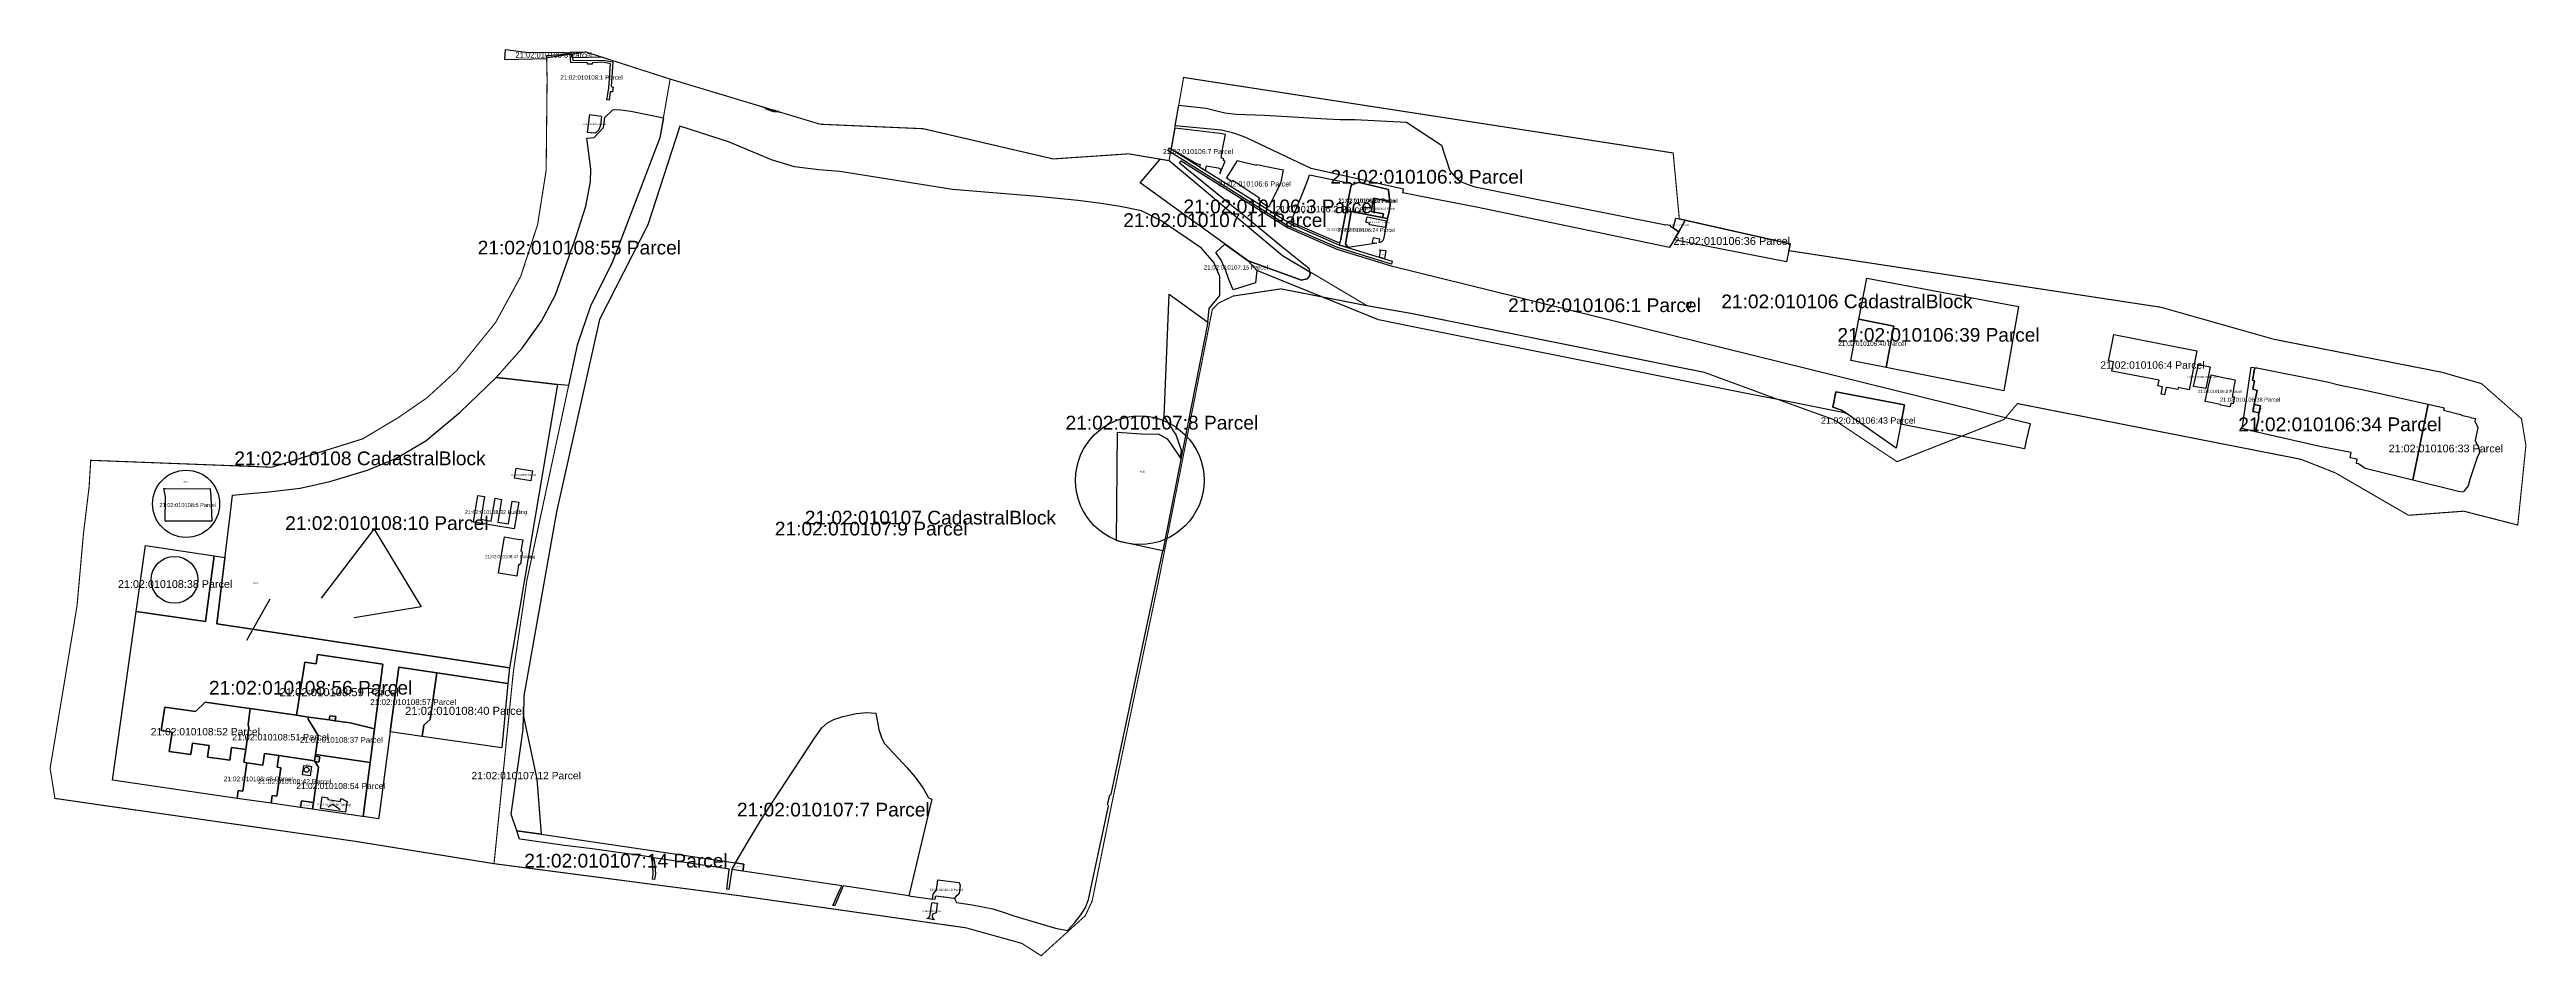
# Model space of a CAD drawing. Header units: millimetres. Extents: x 1243967 to 1248483, y 406984 to 408636.
import ezdxf
from ezdxf.enums import TextEntityAlignment as Align

# ---------------------------------------------------------------- set-up
doc = ezdxf.new("R2010")
doc.units = ezdxf.units.MM
doc.styles.add('Notes', font='arial.ttf', dxfattribs={"height": 3})
doc.styles.get("Standard").update_dxf_attribs({"font": 'arial.ttf'})

# ---------------------------------------------------------------- blocks, each defined once
blk = doc.blocks.new('21 02 010106')
at = {"color": 7, "const_width": 2}
blk.add_lwpolyline([(1248022.3, 408107.96), (1247816.93, 408166.2), (1247137.89, 408269.42), (1247140.3, 408282.03), (1246938.37, 408327.52), (1246927.18, 408447.38), (1246034.54, 408584.98), (1246008.09, 408433.42), (1246214.89, 408260.51), (1246369.19, 408169.09), (1246448.44, 408155.26), (1246984.08, 408047.69), (1247131.28, 407993.5), (1247219.68, 407961.7), (1247335.23, 407884.93), (1247530.41, 407961.85), (1247554.89, 407990.79), (1248071.57, 407889.31), (1248134.24, 407864.69), (1248267.87, 407787.31), (1248368.67, 407794.73), (1248467.07, 407769.54), (1248481.9, 407914.31), (1248473.92, 407963.04), (1248400.95, 408027.14), (1248328.46, 408047.91), (1248022.3, 408107.96)], dxfattribs=at)
at = {"color": 7}
blk.add_text('21:02:010106 CadastralBlock', height=25, dxfattribs=at).set_placement((1247244, 408177), align=Align.MIDDLE_CENTER)
blk = doc.blocks.new('21 02 010106 1')
at = {"color": 8}
blk.add_lwpolyline([(1246030.28, 408432.91), (1246191.34, 408332.11), (1246225.29, 408310.79), (1246313.78, 408272.19), (1246412.86, 408241.72), (1246920.58, 408116.51), (1247533.39, 407965.38), (1247577.93, 407954.39), (1247577.85, 407954.02), (1247570.97, 407923.54), (1247567.51, 407908.19), (1247488.12, 407924.04), (1247473.26, 407927), (1247452.49, 407931.15), (1247342.09, 407953.18), (1247348.74, 407988.29), (1247223.49, 408012.05), (1247218.27, 407984.52), (1247233.88, 407978.94), (1247242.38, 407973.08), (1247120.91, 407997.32), (1247069.99, 408007.48), (1246784.47, 408064.47), (1246452.54, 408130.71), (1246390.09, 408143.17), (1246286.81, 408185.18), (1246167.88, 408233.54), (1246152.18, 408250.58), (1246249.28, 408215.55), (1246260.11, 408218.11), (1246264.16, 408223.09), (1246265.15, 408227.09), (1246264.39, 408235.39), (1246259.2, 408239.71), (1246213.7, 408276.1), (1246174.46, 408309.33), (1246027.33, 408428.9), (1246030.28, 408432.91)], dxfattribs=at)
blk.add_text('21:02:010106:1 Parcel', height=25, dxfattribs=at).set_placement((1246802, 408170), align=Align.MIDDLE_CENTER)
blk = doc.blocks.new('21 02 010106 18')
at = {"color": 8}
blk.add_lwpolyline([(1246339.85, 408388.48), (1246331.16, 408342.28), (1246406.22, 408328), (1246409.09, 408340.85), (1246411.47, 408352.71), (1246408.28, 408379.53), (1246407.91, 408381.11), (1246354.76, 408393.37), (1246351.31, 408392.73), (1246339.85, 408388.48)], dxfattribs=at)
blk.add_text('21:02:010106:18 Parcel', height=7.284, dxfattribs=at).set_placement((1246371, 408360), align=Align.MIDDLE_CENTER)
blk = doc.blocks.new('21 02 010106 19')
at = {"color": 8}
blk.add_lwpolyline([(1246391.83, 408271.19), (1246403.09, 408269.6), (1246400.98, 408254.56), (1246391.92, 408257.34), (1246393.46, 408268.43), (1246391.83, 408271.19)], dxfattribs=at)
blk.add_text('21:02:010106:19 Parcel', height=1.3945, dxfattribs=at).set_placement((1246397, 408262), align=Align.MIDDLE_CENTER)
blk = doc.blocks.new('21 02 010106 2')
at = {"color": 8}
blk.add_lwpolyline([(1246340.44, 408391.54), (1246339.85, 408388.48), (1246331.16, 408342.28), (1246322.71, 408297.43), (1246321.14, 408289.13), (1246319.23, 408285.41), (1246317.68, 408283.45), (1246237.16, 408318.01), (1246232.58, 408320.04), (1246230.07, 408321.04), (1246250.4, 408370.24), (1246260.47, 408396.68), (1246264.29, 408407.42), (1246337.86, 408392.64), (1246340.44, 408391.54)], dxfattribs=at)
blk.add_text('21:02:010106:2 Parcel', height=11.717, dxfattribs=at).set_placement((1246285, 408345), align=Align.MIDDLE_CENTER)
blk = doc.blocks.new('21 02 010106 20')
at = {"color": 8}
blk.add_lwpolyline([(1246339.85, 408388.48), (1246351.31, 408392.73), (1246354.76, 408393.37), (1246407.91, 408381.11), (1246408.28, 408379.53), (1246410.69, 408359.25), (1246381.11, 408365.09), (1246376.3, 408340.91), (1246398.92, 408336.28), (1246397.46, 408329.67), (1246331.16, 408342.28), (1246339.85, 408388.48)], dxfattribs=at)
blk.add_text('21:02:010106:20 Parcel', height=7.1615, dxfattribs=at).set_placement((1246370, 408361), align=Align.MIDDLE_CENTER)
blk = doc.blocks.new('21 02 010106 21')
at = {"color": 8}
blk.add_lwpolyline([(1246381.11, 408365.09), (1246410.69, 408359.25), (1246411.47, 408352.71), (1246409.09, 408340.85), (1246406.22, 408328), (1246397.46, 408329.67), (1246398.92, 408336.28), (1246376.3, 408340.91), (1246381.11, 408365.09)], dxfattribs=at)
blk.add_text('21:02:010106:21 Parcel', height=3.613, dxfattribs=at).set_placement((1246393, 408346), align=Align.MIDDLE_CENTER)
blk = doc.blocks.new('21 02 010106 22')
at = {"color": 8}
blk.add_lwpolyline([(1247884.79, 408061.85), (1247906.15, 408057.57), (1247898.21, 408017.99), (1247875.91, 408021.67), (1247884.79, 408061.85)], dxfattribs=at)
blk.add_text('21:02:010106:22 Parcel', height=3.705, dxfattribs=at).set_placement((1247891, 408039), align=Align.MIDDLE_CENTER)
blk = doc.blocks.new('21 02 010106 23')
at = {"color": 8}
blk.add_lwpolyline([(1246331.16, 408342.28), (1246340.38, 408340.53), (1246332.3, 408295.35), (1246329.81, 408281.67), (1246334.7, 408274.89), (1246321.16, 408279.05), (1246319.14, 408279.67), (1246321.14, 408289.13), (1246322.71, 408297.43), (1246331.16, 408342.28)], dxfattribs=at)
blk.add_text('21:02:010106:23 Parcel', height=4.4315, dxfattribs=at).set_placement((1246329, 408308), align=Align.MIDDLE_CENTER)
blk = doc.blocks.new('21 02 010106 24')
at = {"color": 8}
blk.add_lwpolyline([(1246340.38, 408340.53), (1246406.22, 408328), (1246398.8, 408290.28), (1246397.1, 408286.42), (1246393.71, 408284.28), (1246390.99, 408283.65), (1246392.3, 408290.22), (1246379.95, 408292.55), (1246378.58, 408285.55), (1246378.38, 408284.54), (1246386.85, 408282.97), (1246334.7, 408274.89), (1246329.81, 408281.67), (1246332.3, 408295.35), (1246340.38, 408340.53)], dxfattribs=at)
blk.add_text('21:02:010106:24 Parcel', height=7.1025, dxfattribs=at).set_placement((1246368, 408307), align=Align.MIDDLE_CENTER)
blk = doc.blocks.new('21 02 010106 3')
at = {"color": 8}
blk.add_lwpolyline([(1246008.35, 408457.01), (1246010.61, 408455.58), (1246011.83, 408454.83), (1246019, 408450.35), (1246229.86, 408318.28), (1246317.39, 408280.2), (1246414.84, 408250.31), (1246413.55, 408244.69), (1246315.14, 408274.91), (1246226.73, 408313.49), (1246005.92, 408451.72), (1246008.35, 408457.01)], dxfattribs=at)
blk.add_text('21:02:010106:3 Parcel', height=25, dxfattribs=at).set_placement((1246210, 408350), align=Align.MIDDLE_CENTER)
blk = doc.blocks.new('21 02 010106 33')
at = {"color": 8}
blk.add_lwpolyline([(1248303.41, 407989.47), (1248332.62, 407982.86), (1248331.58, 407978.99), (1248362.58, 407970.89), (1248366.13, 407969.05), (1248380.59, 407965.95), (1248380.54, 407965.69), (1248389.86, 407963.83), (1248388.85, 407958.77), (1248394.16, 407947.13), (1248389.31, 407923.67), (1248396.09, 407909.28), (1248396.38, 407905.19), (1248397.22, 407901.27), (1248393.42, 407894.31), (1248379.8, 407852.5), (1248376.81, 407841.03), (1248369.46, 407831.62), (1248368.37, 407829.3), (1248358.83, 407830.81), (1248275.99, 407851.16), (1248303.41, 407989.47)], dxfattribs=at)
blk.add_text('21:02:010106:33 Parcel', height=14.07, dxfattribs=at).set_placement((1248336, 407909), align=Align.MIDDLE_CENTER)
blk = doc.blocks.new('21 02 010106 34')
at = {"color": 8}
blk.add_lwpolyline([(1247987.37, 408054.54), (1247991.05, 408055.92), (1248107.24, 408032.85), (1248119.77, 408030.42), (1248138.19, 408025.46), (1248152.66, 408022.67), (1248180.45, 408017.29), (1248303.41, 407989.47), (1248275.99, 407851.16), (1248188.67, 407872.62), (1248176.77, 407880.83), (1248173.2, 407881.9), (1248174.08, 407889.77), (1248161.66, 407892.22), (1248163.52, 407901.81), (1248106.39, 407912.88), (1247988.71, 407939.6), (1247994.2, 407962.96), (1247995.04, 407966.83), (1247994.36, 407967.07), (1247994.63, 407968.99), (1247995.27, 407972.84), (1247998.08, 407986.82), (1247986.66, 407989.18), (1247991.69, 408014.39), (1247983.79, 408016.77), (1247986.82, 408032.51), (1247983.22, 408033.29), (1247984.35, 408038.67), (1247987.37, 408054.54)], dxfattribs=at)
blk.add_text('21:02:010106:34 Parcel', height=25, dxfattribs=at).set_placement((1248143, 407953), align=Align.MIDDLE_CENTER)
blk = doc.blocks.new('21 02 010106 35')
at = {"color": 8}
blk.add_lwpolyline([(1246932.3, 408328.76), (1246938.37, 408327.52), (1246949.09, 408325.11), (1246937.38, 408303.51), (1246927.28, 408310.66), (1246932.3, 408328.76)], dxfattribs=at)
blk.add_text('21:02:010106:35 Parcel', height=2.353, dxfattribs=at).set_placement((1246938, 408316), align=Align.MIDDLE_CENTER)
blk = doc.blocks.new('21 02 010106 36')
at = {"color": 8}
blk.add_lwpolyline([(1246949.09, 408325.11), (1247140.3, 408282.03), (1247137.89, 408269.42), (1247133.68, 408249.14), (1246928.94, 408289.4), (1246937.38, 408303.51), (1246949.09, 408325.11)], dxfattribs=at)
blk.add_text('21:02:010106:36 Parcel', height=14.3665, dxfattribs=at).set_placement((1247034, 408287), align=Align.MIDDLE_CENTER)
blk = doc.blocks.new('21 02 010106 37')
at = {"color": 8}
blk.add_lwpolyline([(1247986.66, 407989.18), (1247998.08, 407986.82), (1247995.55, 407974.23), (1247984.14, 407976.53), (1247986.66, 407989.18)], dxfattribs=at)
blk.add_text('21:02:010106:37 Parcel', height=1.4445, dxfattribs=at).set_placement((1247991, 407981), align=Align.MIDDLE_CENTER)
blk = doc.blocks.new('21 02 010106 38')
at = {"color": 8}
blk.add_lwpolyline([(1247981, 408057), (1247991.05, 408055.92), (1247987.37, 408054.54), (1247984.35, 408038.67), (1247983.22, 408033.29), (1247986.82, 408032.51), (1247983.79, 408016.77), (1247991.69, 408014.39), (1247986.66, 407989.18), (1247984.14, 407976.53), (1247995.55, 407974.23), (1247995.27, 407972.84), (1247994.63, 407968.99), (1247994.36, 407967.07), (1247995.04, 407966.83), (1247994.2, 407962.96), (1247988.71, 407939.6), (1247964.33, 407945.14), (1247968.66, 407974.18), (1247969.24, 407978.07), (1247981, 408057)], dxfattribs=at)
blk.add_text('21:02:010106:38 Parcel', height=7.431, dxfattribs=at).set_placement((1247979, 407998), align=Align.MIDDLE_CENTER)
blk = doc.blocks.new('21 02 010106 39')
at = {"color": 8}
blk.add_lwpolyline([(1247280.06, 408219.54), (1247556.75, 408167.76), (1247529.9, 408013.85), (1247315.23, 408056.58), (1247329.74, 408132.03), (1247265.59, 408144.38), (1247280.06, 408219.54)], dxfattribs=at)
blk.add_text('21:02:010106:39 Parcel', height=24.8425, dxfattribs=at).set_placement((1247411, 408116), align=Align.MIDDLE_CENTER)
blk = doc.blocks.new('21 02 010106 4')
at = {"color": 8}
blk.add_lwpolyline([(1247881.65, 408086.82), (1247867.73, 408015.98), (1247848.11, 408019.99), (1247847.4, 408016.46), (1247828, 408020.01), (1247825.36, 408018.24), (1247823.02, 408006.57), (1247817.06, 408007.9), (1247819.57, 408021.5), (1247811.08, 408023), (1247813.07, 408033.2), (1247727.08, 408050.07), (1247730.29, 408066.73), (1247721.05, 408068.44), (1247726.94, 408097.92), (1247730.52, 408116.36), (1247881.65, 408086.82)], dxfattribs=at)
blk.add_text('21:02:010106:4 Parcel', height=13.5195, dxfattribs=at).set_placement((1247801, 408061), align=Align.MIDDLE_CENTER)
blk = doc.blocks.new('21 02 010106 40')
at = {"color": 8}
blk.add_lwpolyline([(1247265.59, 408144.38), (1247329.74, 408132.03), (1247315.23, 408056.58), (1247251.17, 408069.55), (1247265.59, 408144.38)], dxfattribs=at)
blk.add_text('21:02:010106:40 Parcel', height=8.3185, dxfattribs=at).set_placement((1247290, 408100), align=Align.MIDDLE_CENTER)
blk = doc.blocks.new('21 02 010106 43')
at = {"color": 8}
blk.add_lwpolyline([(1247223.49, 408012.05), (1247348.74, 407988.29), (1247342.09, 407953.18), (1247333.79, 407909.49), (1247242.38, 407973.08), (1247233.88, 407978.94), (1247218.27, 407984.52), (1247223.49, 408012.05)], dxfattribs=at)
blk.add_text('21:02:010106:43 Parcel', height=11.6515, dxfattribs=at).set_placement((1247283, 407960), align=Align.MIDDLE_CENTER)
blk = doc.blocks.new('21 02 010106 6')
at = {"color": 8}
blk.add_lwpolyline([(1246216.13, 408416.51), (1246213.65, 408404.18), (1246211.17, 408391.48), (1246189.6, 408348.71), (1246180.89, 408354.25), (1246174.79, 408358.79), (1246171.11, 408361.43), (1246173.39, 408364.48), (1246133.39, 408391.31), (1246124.08, 408397.53), (1246122.63, 408395.57), (1246112.81, 408401.23), (1246130.25, 408429.56), (1246132.41, 408433.4), (1246144.7, 408430.47), (1246167.42, 408425.19), (1246167.66, 408426.17), (1246171.03, 408425.51), (1246185.98, 408422.53), (1246216.13, 408416.51)], dxfattribs=at)
blk.add_text('21:02:010106:6 Parcel', height=9.4005, dxfattribs=at).set_placement((1246164, 408391), align=Align.MIDDLE_CENTER)
blk = doc.blocks.new('21 02 010106 7')
at = {"color": 8}
blk.add_lwpolyline([(1246011.83, 408454.83), (1246019, 408450.35), (1246020.37, 408449.94), (1246058.2, 408428.07), (1246064.57, 408426.56), (1246063.67, 408422.36), (1246074.52, 408415.57), (1246076.17, 408423.96), (1246097.55, 408420.15), (1246100.52, 408418.84), (1246102.33, 408415.72), (1246101.42, 408412.25), (1246100.68, 408409.43), (1246110.65, 408432.53), (1246107.36, 408433.5), (1246108.1, 408436.97), (1246104.01, 408437.67), (1246103.99, 408438.48), (1246102.83, 408438.84), (1246105.97, 408457.17), (1246110.93, 408481.05), (1246101.41, 408483.04), (1246018.4, 408492.5), (1246011.83, 408454.83)], dxfattribs=at)
blk.add_text('21:02:010106:7 Parcel', height=9.1085, dxfattribs=at).set_placement((1246061, 408450), align=Align.MIDDLE_CENTER)
blk = doc.blocks.new('21 02 010106 8')
at = {"color": 8}
blk.add_lwpolyline([(1247952.1, 408033.88), (1247950.8, 408027.65), (1247949.62, 408021.88), (1247948.72, 408017.21), (1247947.38, 408009.67), (1247946.23, 408003.76), (1247949.16, 408003.18), (1247950.85, 408002.81), (1247948.41, 407990.57), (1247946.74, 407990.9), (1247943.83, 407991.41), (1247942.62, 407985.57), (1247941.46, 407984.78), (1247925.51, 407987.97), (1247924.74, 407989.14), (1247906.8, 407992.6), (1247897.03, 407994.61), (1247898.48, 408000.94), (1247905.19, 408030.58), (1247906.63, 408036.93), (1247907.95, 408043.15), (1247938.5, 408036.66), (1247939.96, 408036.36), (1247952.1, 408033.88)], dxfattribs=at)
blk.add_text('21:02:010106:8 Parcel', height=5.672, dxfattribs=at).set_placement((1247924, 408013), align=Align.MIDDLE_CENTER)
blk = doc.blocks.new('21 02 010106 9')
at = {"color": 8}
blk.add_lwpolyline([(1246025.76, 408534.7), (1246075.68, 408529.12), (1246109.66, 408520.61), (1246130.61, 408517.82), (1246182.03, 408516.3), (1246294.9, 408509.85), (1246320.08, 408508.44), (1246346.59, 408508.54), (1246441.15, 408503.29), (1246504.75, 408461.58), (1246520.04, 408414.66), (1246530.91, 408402.09), (1246540.53, 408394.58), (1246563.17, 408386.26), (1246647.32, 408369.5), (1246913.79, 408316.26), (1246913.97, 408317.32), (1246921.78, 408315.77), (1246921.57, 408314.71), (1246937.38, 408303.51), (1246920.42, 408275.14), (1246612.59, 408339.37), (1246568.4, 408348.61), (1246467.91, 408368.03), (1246434.29, 408374.52), (1246435.58, 408381.26), (1246266.89, 408419), (1246151.83, 408473.7), (1246146.35, 408476.19), (1246130.02, 408482.16), (1246123.58, 408483.84), (1246103.93, 408488.83), (1246019.19, 408496.98), (1246025.76, 408534.7)], dxfattribs=at)
blk.add_text('21:02:010106:9 Parcel', height=25, dxfattribs=at).set_placement((1246478, 408404), align=Align.MIDDLE_CENTER)
blk = doc.blocks.new('21 02 000000 1434')
at = {"color": 63}
blk.add_lwpolyline([(1246369.01, 408331.12), (1246380.21, 408328.81), (1246380.18, 408328.64), (1246404.66, 408323.77), (1246402.21, 408311.34), (1246377.82, 408316.11), (1246377.71, 408315.63), (1246373.23, 408316.61), (1246373.83, 408319.69), (1246366.92, 408321.04), (1246369.01, 408331.12)], dxfattribs=at)
blk.add_text('21:02:000000:1434 Building', height=2.876, dxfattribs=at).set_placement((1246385, 408321), align=Align.MIDDLE_CENTER)
blk = doc.blocks.new('21 02 010106 44')
at = {"color": 63}
blk.add_lwpolyline([(1246953.22, 408175.43), (1246959.58, 408174.1), (1246957.76, 408164.38), (1246951.39, 408165.72), (1246953.22, 408175.43)], dxfattribs=at)
blk.add_text('21:02:010106:44 Building', height=0.962, dxfattribs=at).set_placement((1246955, 408169), align=Align.MIDDLE_CENTER)
blk = doc.blocks.new('21 02 010107')
at = {"color": 7, "const_width": 2}
blk.add_lwpolyline([(1245098.47, 408582), (1245079.75, 408475.05), (1244993.08, 408248.77), (1244953.4, 408168.29), (1244929.22, 408097.47), (1244837.43, 407669.54), (1244812.82, 407504.16), (1244777.37, 407152.52), (1245223.62, 407094.32), (1245637.52, 407035.72), (1245739.53, 407007.36), (1245774.91, 406984.79), (1245855.34, 407057.69), (1245867.91, 407084.64), (1245903.97, 407263.1), (1245987.01, 407658.06), (1246086.97, 408162.37), (1246098.88, 408174.18), (1246125.01, 408186.72), (1246212.03, 408199.79), (1246369.19, 408169.09), (1246214.89, 408260.51), (1246008.09, 408433.42), (1245934.37, 408445.79), (1245796.75, 408436.54), (1245559.92, 408491.59), (1245372.04, 408499.75), (1245098.47, 408582)], dxfattribs=at)
at = {"color": 7}
blk.add_text('21:02:010107 CadastralBlock', height=25, dxfattribs=at).set_placement((1245573, 407783), align=Align.MIDDLE_CENTER)
blk = doc.blocks.new('21 02 010107 11')
at = {"color": 8}
blk.add_lwpolyline([(1246008.09, 408433.42), (1246214.89, 408260.51), (1246264.79, 408230.95), (1246265.15, 408227.09), (1246264.16, 408223.09), (1246260.11, 408218.11), (1246249.28, 408215.55), (1246152.18, 408250.58), (1245955.27, 408393.28), (1245992.02, 408436.11), (1246008.09, 408433.42)], dxfattribs=at)
blk.add_text('21:02:010107:11 Parcel', height=25, dxfattribs=at).set_placement((1246110, 408325), align=Align.MIDDLE_CENTER)
blk = doc.blocks.new('21 02 010107 12')
at = {"color": 8}
blk.add_lwpolyline([(1244830.86, 407420.54), (1244855.48, 407306.47), (1244863.46, 407206.31), (1244818.73, 407212.28), (1244808.84, 407242.79), (1244830.41, 407396.91), (1244830.86, 407420.54)], dxfattribs=at)
blk.add_text('21:02:010107:12 Parcel', height=13.4425, dxfattribs=at).set_placement((1244836, 407313), align=Align.MIDDLE_CENTER)
blk = doc.blocks.new('21 02 010107 13')
at = {"color": 8}
blk.add_lwpolyline([(1245217.88, 407154.12), (1245232.75, 407151.93), (1245230.72, 407139.11), (1245210.88, 407142.05), (1245217.88, 407154.12)], dxfattribs=at)
blk.add_text('21:02:010107:13 Parcel', height=1.844, dxfattribs=at).set_placement((1245221, 407146), align=Align.MIDDLE_CENTER)
blk = doc.blocks.new('21 02 010107 14')
at = {"color": 8}
blk.add_lwpolyline([(1245217.88, 407154.12), (1245210.88, 407142.05), (1245210.75, 407141.13), (1245205.58, 407105.36), (1245201.69, 407105.98), (1245206.33, 407141.76), (1245206.45, 407142.68), (1245068.81, 407163.28), (1245069.02, 407161.61), (1245069.88, 407155.01), (1245071.49, 407133.91), (1245070.11, 407123.86), (1245066.47, 407124.58), (1245067.7, 407133.9), (1245066.89, 407149.05), (1245064.79, 407162.23), (1245064.47, 407164.25), (1244956.17, 407179.78), (1244905.61, 407185.47), (1244829.22, 407196.3), (1244823.66, 407197.08), (1244818.73, 407212.28), (1244863.46, 407206.31), (1245217.88, 407154.12)], dxfattribs=at)
blk.add_text('21:02:010107:14 Parcel', height=25, dxfattribs=at).set_placement((1245018, 407158), align=Align.MIDDLE_CENTER)
blk = doc.blocks.new('21 02 010107 15')
at = {"color": 8}
blk.add_lwpolyline([(1246109.95, 408281.18), (1246152.18, 408250.58), (1246167.88, 408233.54), (1246165.45, 408210.76), (1246124.88, 408198.1), (1246117.22, 408216.71), (1246111.08, 408234.53), (1246103.31, 408252.25), (1246093.41, 408265.93), (1246109.95, 408281.18)], dxfattribs=at)
blk.add_text('21:02:010107:15 Parcel', height=7.8775, dxfattribs=at).set_placement((1246130, 408239), align=Align.MIDDLE_CENTER)
blk = doc.blocks.new('21 02 010107 2')
at = {"color": 8}
blk.add_lwpolyline([(1245625.42, 407118.09), (1245627.43, 407112.8), (1245625.7, 407098.99), (1245621.84, 407094.44), (1245620.73, 407094.58), (1245616.79, 407088.84), (1245614.94, 407089.04), (1245597.85, 407091.39), (1245596.13, 407091.71), (1245583.21, 407093.47), (1245582.15, 407093.02), (1245581.47, 407092.03), (1245580.82, 407087.25), (1245576.85, 407087.8), (1245578.29, 407097.26), (1245583.95, 407104.91), (1245586.52, 407122.96), (1245625.42, 407118.09)], dxfattribs=at)
blk.add_text('21:02:010107:2 Parcel', height=4.3145, dxfattribs=at).set_placement((1245602, 407105), align=Align.MIDDLE_CENTER)
blk = doc.blocks.new('21 02 010107 3')
at = {"color": 8}
blk.add_lwpolyline([(1245579.93, 407081.37), (1245585.64, 407080.58), (1245585.47, 407079.36), (1245583.26, 407063.25), (1245576.78, 407060.58), (1245576.11, 407056.01), (1245577.63, 407053.02), (1245580.31, 407050.31), (1245566.46, 407052.4), (1245570.04, 407054.15), (1245572.15, 407056.6), (1245575.79, 407080.76), (1245575.96, 407081.87), (1245579.93, 407081.37)], dxfattribs=at)
blk.add_text('21:02:010107:3 Parcel', height=2.537, dxfattribs=at).set_placement((1245576, 407066), align=Align.MIDDLE_CENTER)
blk = doc.blocks.new('21 02 010107 4')
at = {"color": 8}
blk.add_lwpolyline([(1245298.64, 408521.82), (1245287.57, 408522.05), (1245281.28, 408524.42), (1245267.12, 408531.3), (1245298.64, 408521.82)], dxfattribs=at)
blk.add_text('21:02:010107:4 Parcel', height=2.05, dxfattribs=at).set_placement((1245282, 408526), align=Align.MIDDLE_CENTER)
blk = doc.blocks.new('21 02 010107 7')
at = {"color": 8}
blk.add_lwpolyline([(1245239.27, 407190.98), (1245265.21, 407233.55), (1245286.01, 407266.38), (1245361.4, 407380.91), (1245375.19, 407400.18), (1245385.1, 407408.85), (1245396.69, 407415.35), (1245413.33, 407420.86), (1245438.06, 407425.89), (1245456.47, 407427.71), (1245473.76, 407426.47), (1245479.01, 407397.04), (1245484.19, 407380.77), (1245489.22, 407371.18), (1245530.79, 407326.91), (1245545.42, 407310.16), (1245559.67, 407290.18), (1245569.1, 407273.4), (1245570.58, 407272.16), (1245575.33, 407269.92), (1245556.64, 407191.28), (1245533.7, 407094.18), (1245413.72, 407111.93), (1245410.61, 407104.63), (1245398.49, 407076.2), (1245395.3, 407076.45), (1245408.05, 407105), (1245411.34, 407112.33), (1245230.72, 407139.11), (1245232.75, 407151.93), (1245217.88, 407154.12), (1245239.27, 407190.98)], dxfattribs=at)
blk.add_text('21:02:010107:7 Parcel', height=25, dxfattribs=at).set_placement((1245396, 407251), align=Align.MIDDLE_CENTER)
blk = doc.blocks.new('21 02 010107 8')
at = {"color": 8}
blk.add_lwpolyline([(1246078.78, 408139.32), (1245996.47, 407722.6), (1245912.5, 407740.59), (1245913.98, 407938.87), (1245966.33, 407935.07), (1245988.4, 407935.57), (1246004.91, 407926.33), (1246012.82, 407915.82), (1246029.1, 407891.51), (1246030.64, 407905.01), (1246020.79, 407933.98), (1245999.14, 407967.16), (1246008.06, 408190.32), (1246078.78, 408139.32)], dxfattribs=at)
blk.add_text('21:02:010107:8 Parcel', height=25, dxfattribs=at).set_placement((1245995, 407956), align=Align.MIDDLE_CENTER)
blk = doc.blocks.new('21 02 010107 9')
at = {"color": 8}
blk.add_lwpolyline([(1245625.42, 407118.09), (1245627.43, 407112.8), (1245625.7, 407098.99), (1245621.84, 407094.44), (1245620.73, 407094.58), (1245616.79, 407088.84), (1245620.32, 407081.85), (1245624.95, 407081.21), (1245649.03, 407077.76), (1245686.62, 407069.96), (1245707.52, 407063.87), (1245725.28, 407057.57), (1245800.77, 407034.76), (1245807.05, 407034.09), (1245822.9, 407030.95), (1245836.03, 407045.18), (1245847.34, 407059.21), (1245855.79, 407072.51), (1245861.41, 407087.45), (1245869.98, 407127.44), (1245897.92, 407257.58), (1245895.96, 407260.73), (1245899.93, 407277.5), (1245902.76, 407279.24), (1245996.47, 407722.6), (1245912.5, 407740.59), (1245913.98, 407938.87), (1245966.33, 407935.07), (1245988.4, 407935.57), (1246004.91, 407926.33), (1246012.82, 407915.82), (1246029.1, 407891.51), (1246030.64, 407905.01), (1246020.79, 407933.98), (1245999.14, 407967.16), (1246008.06, 408190.32), (1246078.78, 408139.32), (1246081.16, 408163.73), (1246100.89, 408187.66), (1246100.7, 408222.5), (1246089.98, 408247.91), (1246067.36, 408273.65), (1245994.9, 408323.43), (1245958.01, 408342.06), (1245919.25, 408349.89), (1245880, 408355.74), (1245841.97, 408360.84), (1245804.42, 408364.45), (1245768.12, 408368.07), (1245613.25, 408380.83), (1245407.58, 408413.82), (1245369.3, 408416.69), (1245325.09, 408422.07), (1245283.39, 408434.6), (1245204.96, 408467.55), (1245116.13, 408496.1), (1245058.05, 408316.71), (1244969.61, 408143.88), (1244891.04, 407793.74), (1244831.58, 407458.49), (1244830.86, 407420.54), (1244855.48, 407306.47), (1244863.46, 407206.31), (1245217.88, 407154.12), (1245239.27, 407190.98), (1245265.21, 407233.55), (1245286.01, 407266.38), (1245361.4, 407380.91), (1245375.19, 407400.18), (1245385.1, 407408.85), (1245396.69, 407415.35), (1245413.33, 407420.86), (1245438.06, 407425.89), (1245456.47, 407427.71), (1245473.76, 407426.47), (1245479.01, 407397.04), (1245484.19, 407380.77), (1245489.22, 407371.18), (1245530.79, 407326.91), (1245545.42, 407310.16), (1245559.67, 407290.18), (1245569.1, 407273.4), (1245570.58, 407272.16), (1245575.33, 407269.92), (1245556.64, 407191.28), (1245533.7, 407094.18), (1245576.85, 407087.8), (1245578.29, 407097.26), (1245583.95, 407104.91), (1245586.52, 407122.96), (1245625.42, 407118.09)], dxfattribs=at)
blk.add_text('21:02:010107:9 Parcel', height=25, dxfattribs=at).set_placement((1245465, 407763), align=Align.MIDDLE_CENTER)
blk = doc.blocks.new('21 02 010108')
at = {"color": 7, "const_width": 2}
blk.add_lwpolyline([(1244474.26, 407906.63), (1244372.6, 407874.86), (1244042.1, 407887.42), (1244039.08, 407838.76), (1244028.86, 407753.97), (1244017.05, 407621.9), (1243967.99, 407325.91), (1243976.88, 407271.46), (1244062.95, 407258.98), (1244523.7, 407193.37), (1244777.37, 407152.52), (1244812.82, 407504.16), (1244837.43, 407669.54), (1244929.22, 408097.47), (1244953.4, 408168.29), (1244993.08, 408248.77), (1245079.75, 408475.05), (1245098.47, 408582), (1244944.54, 408631.46), (1244873.4, 408620.84), (1244873.41, 408614.42), (1244873.8, 408597.39), (1244874.14, 408582.33), (1244872.41, 408415.61), (1244856.77, 408316.71), (1244826.04, 408222.56), (1244780.21, 408138.46), (1244758.49, 408111.64), (1244709.53, 408051.16), (1244655.33, 408001.43), (1244603.09, 407965.38), (1244537.99, 407926.55), (1244474.26, 407906.63)], dxfattribs=at)
at = {"color": 7}
blk.add_text('21:02:010108 CadastralBlock', height=25, dxfattribs=at).set_placement((1244533, 407891), align=Align.MIDDLE_CENTER)
blk = doc.blocks.new('21 02 010108 1')
at = {"color": 8}
blk.add_lwpolyline([(1244920.13, 408627.5), (1244920.91, 408615.69), (1244929.38, 408616.45), (1244952.78, 408615.76), (1244976.26, 408616.56), (1244994.14, 408613.38), (1244990.69, 408568.25), (1244994.43, 408567.14), (1244993.3, 408558.82), (1244989.35, 408559.04), (1244987.15, 408543.71), (1244983.17, 408544.1), (1244986.44, 408565.33), (1244989.86, 408610.07), (1244975.93, 408612.53), (1244956.42, 408611.86), (1244956.15, 408609.14), (1244947.58, 408608.88), (1244947.54, 408611.84), (1244929.5, 408612.45), (1244917.18, 408611.33), (1244916.14, 408627.22), (1244920.13, 408627.5)], dxfattribs=at)
blk.add_text('21:02:010108:1 Parcel', height=8.104, dxfattribs=at).set_placement((1244955, 408585), align=Align.MIDDLE_CENTER)
blk = doc.blocks.new('21 02 010108 10')
at = {"color": 8}
blk.add_lwpolyline([(1244893.19, 408025.84), (1244811.88, 407544.78), (1244805.56, 407509.26), (1244777.88, 407513.38), (1244272.01, 407589.78), (1244296.06, 407787.46), (1244296.69, 407792.62), (1244300.41, 407824.2), (1244319.67, 407825.94), (1244366.98, 407830.2), (1244424.03, 407836.69), (1244477.82, 407848.96), (1244546.46, 407869.61), (1244598.58, 407891), (1244628.27, 407908.48), (1244652.82, 407922.95), (1244671.87, 407938.78), (1244715.53, 407975.13), (1244781.28, 408038.29), (1244815.04, 408034.55), (1244820.05, 408033.93), (1244893.19, 408025.84)], dxfattribs=at)
blk.add_text('21:02:010108:10 Parcel', height=25, dxfattribs=at).set_placement((1244582, 407773), align=Align.MIDDLE_CENTER)
blk = doc.blocks.new('21 02 010108 2')
at = {"color": 8}
blk.add_lwpolyline([(1244973.39, 408514.63), (1244971.22, 408498.04), (1244968.38, 408489.33), (1244963.59, 408484.38), (1244961.02, 408483.22), (1244947.62, 408484.91), (1244951.87, 408517.36), (1244973.39, 408514.63)], dxfattribs=at)
blk.add_text('21:02:010108:2 Parcel', height=2.9955, dxfattribs=at).set_placement((1244960, 408500), align=Align.MIDDLE_CENTER)
blk = doc.blocks.new('21 02 010108 3')
at = {"color": 8}
blk.add_lwpolyline([(1244920.13, 408627.5), (1244916.14, 408627.22), (1244899.72, 408626.08), (1244873.18, 408624.28), (1244873.3, 408618.97), (1244796.9, 408617.13), (1244798.38, 408635.77), (1244840.12, 408630.67), (1244904.2, 408631.15), (1244904.22, 408629.67), (1244916.07, 408629.88), (1244916.03, 408631.24), (1244944.54, 408631.46), (1244976.37, 408621.23), (1244969.46, 408621.87), (1244949.48, 408621.23), (1244920.59, 408620.6), (1244920.13, 408627.5)], dxfattribs=at)
blk.add_text('21:02:010108:3 Parcel', height=9.9055, dxfattribs=at).set_placement((1244886, 408626), align=Align.MIDDLE_CENTER)
blk = doc.blocks.new('21 02 010108 37')
at = {"color": 8}
blk.add_lwpolyline([(1244439.25, 407419.71), (1244476.86, 407414.63), (1244488.01, 407413.01), (1244514.8, 407409.14), (1244559.42, 407398.06), (1244551.5, 407337.09), (1244451.63, 407351.52), (1244456.59, 407385.84), (1244438.66, 407415.66), (1244439.25, 407419.71)], dxfattribs=at)
blk.add_text('21:02:010108:37 Parcel', height=10.169, dxfattribs=at).set_placement((1244499, 407378), align=Align.MIDDLE_CENTER)
blk = doc.blocks.new('21 02 010108 38')
at = {"color": 8}
blk.add_lwpolyline([(1244142.18, 407732.38), (1244267.43, 407713.17), (1244251.16, 407593.61), (1244125.13, 407611.91), (1244142.18, 407732.38)], dxfattribs=at)
blk.add_text('21:02:010108:38 Parcel', height=14.0535, dxfattribs=at).set_placement((1244196, 407662), align=Align.MIDDLE_CENTER)
blk = doc.blocks.new('21 02 010108 40')
at = {"color": 8}
blk.add_lwpolyline([(1244673.15, 407500.11), (1244802.83, 407480.55), (1244791.67, 407363.38), (1244646.27, 407384.4), (1244649.19, 407404.58), (1244660.88, 407415.37), (1244673.15, 407500.11)], dxfattribs=at)
blk.add_text('21:02:010108:40 Parcel', height=14.6645, dxfattribs=at).set_placement((1244724, 407431), align=Align.MIDDLE_CENTER)
blk = doc.blocks.new('21 02 010108 42')
at = {"color": 8}
for points in [[(1244385.16, 407349.49), (1244449.98, 407340.12), (1244457.06, 407328.08), (1244448.06, 407263.98), (1244426.2, 407267.14), (1244424.41, 407254.82), (1244370.96, 407262.55), (1244373.08, 407276.9), (1244381.48, 407275.69), (1244388.97, 407327.4), (1244382.11, 407328.39), (1244385.16, 407349.49)], [(1244430.44, 407331.38), (1244444.83, 407329.3), (1244442.39, 407312.43), (1244428, 407314.51), (1244430.44, 407331.38)]]:
    blk.add_lwpolyline(points, dxfattribs=at)
blk.add_text('21:02:010108:42 Parcel', height=9.0385, dxfattribs=at).set_placement((1244414, 407302), align=Align.MIDDLE_CENTER)
blk = doc.blocks.new('21 02 010108 43')
at = {"color": 8}
blk.add_lwpolyline([(1244426.2, 407267.14), (1244448.06, 407263.98), (1244446.32, 407251.65), (1244424.41, 407254.82), (1244426.2, 407267.14)], dxfattribs=at)
blk.add_text('21:02:010108:43 Parcel', height=1.957, dxfattribs=at).set_placement((1244436, 407259), align=Align.MIDDLE_CENTER)
blk = doc.blocks.new('21 02 010108 45')
at = {"color": 8}
blk.add_lwpolyline([(1244430.44, 407331.38), (1244444.83, 407329.3), (1244442.39, 407312.43), (1244428, 407314.51), (1244430.44, 407331.38)], dxfattribs=at)
blk.add_text('21:02:010108:45 Parcel', height=1.789, dxfattribs=at).set_placement((1244436, 407321), align=Align.MIDDLE_CENTER)
blk = doc.blocks.new('21 02 010108 48')
at = {"color": 8}
blk.add_lwpolyline([(1244359.19, 407353.12), (1244385.16, 407349.49), (1244382.11, 407328.39), (1244388.97, 407327.4), (1244381.48, 407275.69), (1244373.08, 407276.9), (1244370.96, 407262.55), (1244308.93, 407271.52), (1244311.01, 407285.88), (1244319.44, 407284.66), (1244326.93, 407336.37), (1244356.16, 407332.14), (1244359.19, 407353.12)], dxfattribs=at)
blk.add_text('21:02:010108:48 Parcel', height=8.5305, dxfattribs=at).set_placement((1244348, 407307), align=Align.MIDDLE_CENTER)
blk = doc.blocks.new('21 02 010108 5')
at = {"color": 8}
blk.add_lwpolyline([(1244178.27, 407836.23), (1244235.15, 407835.54), (1244259.7, 407835.91), (1244260.08, 407835.92), (1244260.79, 407820.99), (1244262.86, 407776.64), (1244177.98, 407776.84), (1244178.19, 407820.93), (1244176.71, 407829.76), (1244175.62, 407836.26), (1244178.27, 407836.23)], dxfattribs=at)
blk.add_text('21:02:010108:5 Parcel', height=7.343, dxfattribs=at).set_placement((1244219, 407806), align=Align.MIDDLE_CENTER)
blk = doc.blocks.new('21 02 010108 51')
at = {"color": 8}
blk.add_lwpolyline([(1244333.02, 407435.08), (1244417.12, 407422.91), (1244439.25, 407419.71), (1244438.66, 407415.66), (1244456.59, 407385.84), (1244451.63, 407351.52), (1244449.98, 407340.12), (1244385.16, 407349.49), (1244359.19, 407353.12), (1244356.16, 407332.14), (1244326.93, 407336.37), (1244321.39, 407337.17), (1244324.79, 407360.62), (1244330.36, 407399.86), (1244328.85, 407406.16), (1244333.02, 407435.08)], dxfattribs=at)
blk.add_text('21:02:010108:51 Parcel', height=11.907, dxfattribs=at).set_placement((1244388, 407383), align=Align.MIDDLE_CENTER)
blk = doc.blocks.new('21 02 010108 52')
at = {"color": 8}
blk.add_lwpolyline([(1244176.92, 407437.73), (1244233.19, 407429.58), (1244250.92, 407446.97), (1244327.16, 407435.93), (1244333.02, 407435.08), (1244328.85, 407406.16), (1244330.36, 407399.86), (1244324.79, 407360.62), (1244298.92, 407364.36), (1244295.53, 407340.91), (1244283.01, 407342.72), (1244264.89, 407345.35), (1244254.99, 407346.78), (1244258.03, 407367.76), (1244227.77, 407372.14), (1244224.52, 407351.2), (1244185, 407356.91), (1244190.28, 407392.38), (1244170.77, 407395.2), (1244176.92, 407437.73)], dxfattribs=at)
blk.add_text('21:02:010108:52 Parcel', height=13.4155, dxfattribs=at).set_placement((1244251, 407393), align=Align.MIDDLE_CENTER)
blk = doc.blocks.new('21 02 010108 53')
at = {"color": 8}
blk.add_lwpolyline([(1244451.16, 407348.26), (1244459.57, 407347.02), (1244458.21, 407337.61), (1244450.82, 407338.69), (1244449.98, 407340.12), (1244451.16, 407348.26)], dxfattribs=at)
blk.add_text('21:02:010108:53 Parcel', height=1.012, dxfattribs=at).set_placement((1244454, 407342), align=Align.MIDDLE_CENTER)
blk = doc.blocks.new('21 02 010108 54')
at = {"color": 8}
blk.add_lwpolyline([(1244451.63, 407351.52), (1244551.5, 407337.09), (1244538.67, 407238.3), (1244537.52, 407238.47), (1244446.32, 407251.65), (1244448.06, 407263.98), (1244457.06, 407328.08), (1244450.82, 407338.69), (1244458.21, 407337.61), (1244459.57, 407347.02), (1244451.16, 407348.26), (1244451.63, 407351.52)], dxfattribs=at)
blk.add_text('21:02:010108:54 Parcel', height=10.92, dxfattribs=at).set_placement((1244498, 407294), align=Align.MIDDLE_CENTER)
blk = doc.blocks.new('21 02 010108 55')
at = {"color": 8}
blk.add_lwpolyline([(1244993.76, 408526.23), (1244996.33, 408526.63), (1245008.67, 408526.26), (1245026.96, 408523.41), (1245086.11, 408511.4), (1245079.75, 408475.05), (1244993.08, 408248.77), (1244953.4, 408168.29), (1244929.22, 408097.47), (1244913.37, 408023.58), (1244893.19, 408025.84), (1244820.05, 408033.93), (1244815.04, 408034.55), (1244781.28, 408038.29), (1244828.81, 408092.04), (1244864.21, 408140.75), (1244889.23, 408188.87), (1244927.89, 408297.08), (1244944.51, 408350.68), (1244953.43, 408394.64), (1244954.12, 408418.48), (1244946.54, 408474.35), (1244960.16, 408475.45), (1244976.82, 408493.71), (1244979.55, 408512.08), (1244993.76, 408526.23)], dxfattribs=at)
blk.add_text('21:02:010108:55 Parcel', height=25, dxfattribs=at).set_placement((1244933, 408275), align=Align.MIDDLE_CENTER)
blk = doc.blocks.new('21 02 010108 56')
at = {"color": 8}
blk.add_lwpolyline([(1244267.43, 407713.17), (1244286.66, 407710.22), (1244272.01, 407589.78), (1244777.88, 407513.38), (1244805.56, 407509.26), (1244802.83, 407480.55), (1244673.15, 407500.11), (1244603.84, 407510.56), (1244588.07, 407392.82), (1244568.48, 407245.71), (1244566.94, 407234.21), (1244538.67, 407238.3), (1244551.5, 407337.09), (1244559.42, 407398.06), (1244574.72, 407515.87), (1244455.72, 407533.58), (1244453.31, 407516.79), (1244432.61, 407519.92), (1244417.12, 407422.91), (1244333.04, 407435.08), (1244327.16, 407435.93), (1244250.91, 407446.97), (1244233.19, 407429.58), (1244176.92, 407437.73), (1244170.77, 407395.2), (1244190.28, 407392.38), (1244185, 407356.91), (1244224.51, 407351.19), (1244227.77, 407372.14), (1244258.03, 407367.76), (1244254.99, 407346.78), (1244264.89, 407345.35), (1244283.01, 407342.72), (1244295.53, 407340.91), (1244298.92, 407364.36), (1244324.79, 407360.62), (1244321.39, 407337.17), (1244326.93, 407336.37), (1244319.44, 407284.66), (1244311.01, 407285.88), (1244308.93, 407271.52), (1244081.6, 407304.38), (1244125.13, 407611.91), (1244251.16, 407593.61), (1244267.43, 407713.17)], dxfattribs=at)
blk.add_text('21:02:010108:56 Parcel', height=25, dxfattribs=at).set_placement((1244443, 407473), align=Align.MIDDLE_CENTER)
blk = doc.blocks.new('21 02 010108 57')
at = {"color": 8}
blk.add_lwpolyline([(1244603.84, 407510.56), (1244673.15, 407500.11), (1244660.88, 407415.37), (1244649.19, 407404.58), (1244646.27, 407384.41), (1244588.07, 407392.82), (1244603.84, 407510.56)], dxfattribs=at)
blk.add_text('21:02:010108:57 Parcel', height=10.5615, dxfattribs=at).set_placement((1244630, 407447), align=Align.MIDDLE_CENTER)
blk = doc.blocks.new('21 02 010108 58')
at = {"color": 8}
blk.add_lwpolyline([(1244476.86, 407414.63), (1244477.93, 407422.07), (1244489.08, 407420.46), (1244488.01, 407413.01), (1244476.86, 407414.63)], dxfattribs=at)
blk.add_text('21:02:010108:58 Parcel', height=1.064, dxfattribs=at).set_placement((1244482, 407417), align=Align.MIDDLE_CENTER)
blk = doc.blocks.new('21 02 010108 59')
at = {"color": 8}
blk.add_lwpolyline([(1244432.61, 407519.92), (1244453.31, 407516.79), (1244455.72, 407533.58), (1244574.72, 407515.87), (1244559.42, 407398.06), (1244514.8, 407409.14), (1244488.01, 407413.01), (1244489.08, 407420.46), (1244477.93, 407422.07), (1244476.86, 407414.63), (1244439.25, 407419.71), (1244417.12, 407422.91), (1244432.61, 407519.92)], dxfattribs=at)
blk.add_text('21:02:010108:59 Parcel', height=14.656, dxfattribs=at).set_placement((1244495, 407465), align=Align.MIDDLE_CENTER)
blk = doc.blocks.new('21 02 010108 32')
at = {"color": 63}
blk.add_lwpolyline([(1244747.82, 407823.5), (1244759.9, 407821.38), (1244753.1, 407779.97), (1244772.22, 407776.83), (1244779.28, 407818.33), (1244791.14, 407816.31), (1244784.16, 407774.82), (1244803.52, 407771.57), (1244810.5, 407813.07), (1244822.41, 407811.09), (1244814.36, 407762.63), (1244739.65, 407774.97), (1244747.82, 407823.5)], dxfattribs=at)
blk.add_text('21:02:010108:32 Building', height=7.1815, dxfattribs=at).set_placement((1244781, 407793), align=Align.MIDDLE_CENTER)
blk = doc.blocks.new('21 02 010108 46')
at = {"color": 63}
blk.add_lwpolyline([(1244817.75, 407873.05), (1244847.76, 407868.03), (1244844.71, 407849.78), (1244814.62, 407854.9), (1244817.75, 407873.05)], dxfattribs=at)
blk.add_text('21:02:010108:46 Building', height=2.8205, dxfattribs=at).set_placement((1244831, 407861), align=Align.MIDDLE_CENTER)
blk = doc.blocks.new('21 02 010108 47')
at = {"color": 63}
blk.add_lwpolyline([(1244796.24, 407747.76), (1244823.18, 407743.36), (1244823.2, 407743.48), (1244829.72, 407742.41), (1244826.38, 407721.93), (1244827.28, 407721.79), (1244828.76, 407719.42), (1244825.35, 407698.52), (1244823.18, 407696.76), (1244822.29, 407696.9), (1244818.93, 407676.35), (1244812.4, 407677.41), (1244812.42, 407677.53), (1244785.48, 407681.94), (1244796.24, 407747.76)], dxfattribs=at)
blk.add_text('21:02:010108:47 Building', height=5.7825, dxfattribs=at).set_placement((1244807, 407712), align=Align.MIDDLE_CENTER)
blk = doc.blocks.new('21 02 010108 60')
at = {"color": 63}
blk.add_lwpolyline([(1244460.75, 407252.77), (1244463.91, 407274.24), (1244474.66, 407272.7), (1244474.15, 407269.15), (1244497.4, 407265.86), (1244497.72, 407268.29), (1244499.5, 407271.28), (1244510.22, 407265.13), (1244509.26, 407264.41), (1244506.78, 407246.21), (1244460.75, 407252.77)], dxfattribs=at)
blk.add_text('21:02:010108:60 Building', height=3.875, dxfattribs=at).set_placement((1244485, 407260), align=Align.MIDDLE_CENTER)

msp = doc.modelspace()

# ---------------------------------------------------------------- linework, layer by layer
at = {"color": 1}
msp.add_line((1244326.4, 407560), (1244369.5, 407635.2), dxfattribs=at)
msp.add_lwpolyline([(1244462.8, 407636), (1244559.1, 407762), (1244644.6, 407620.3), (1244522.3, 407600.7)], dxfattribs=at)
at = {"color": 92}
msp.add_lwpolyline([(1244475.1, 407255.8), (1244483.3, 407260.7), (1244496.8, 407251.5)], dxfattribs=at)
at = {"color": 2}
msp.add_circle((1245954.7, 407851), 117.2, dxfattribs=at)
at = {"color": 3}
msp.add_circle((1244215.9, 407808.2), 61.2, dxfattribs=at)
at = {"color": 1}
msp.add_circle((1244194.7, 407669.6), 42.7, dxfattribs=at)
at = {"color": 6}
msp.add_circle((1244435.5, 407323.5), 4.58, dxfattribs=at)

# ---------------------------------------------------------------- block references
for name in ['21 02 010108', '21 02 010108 3', '21 02 010108 1', '21 02 010107', '21 02 010106', '21 02 010108 55', '21 02 010108 2', '21 02 010107 4', '21 02 010106 9', '21 02 010107 9', '21 02 010106 7', '21 02 010107 11', '21 02 010106 3', '21 02 010106 1', '21 02 010106 6', '21 02 010106 2', '21 02 010106 20', '21 02 010106 18', '21 02 010106 23', '21 02 010106 24', '21 02 000000 1434', '21 02 010106 21', '21 02 010106 35', '21 02 010106 36', '21 02 010107 15', '21 02 010106 19', '21 02 010106 39', '21 02 010107 8', '21 02 010106 44', '21 02 010106 40', '21 02 010106 4', '21 02 010106 22', '21 02 010108 10', '21 02 010106 8', '21 02 010106 38', '21 02 010106 34', '21 02 010106 43', '21 02 010106 37', '21 02 010106 33', '21 02 010108 5', '21 02 010108 46', '21 02 010108 32', '21 02 010108 47', '21 02 010108 56', '21 02 010108 38', '21 02 010108 59', '21 02 010108 57', '21 02 010108 40', '21 02 010108 52', '21 02 010108 51', '21 02 010107 7', '21 02 010108 37', '21 02 010108 58', '21 02 010107 12', '21 02 010108 48', '21 02 010108 42', '21 02 010108 54', '21 02 010108 53', '21 02 010108 45', '21 02 010108 43', '21 02 010108 60', '21 02 010107 14', '21 02 010107 13', '21 02 010107 2', '21 02 010107 3']:
    msp.add_blockref(name, (0, 0))

# ---------------------------------------------------------------- texts
at = {"color": 3, "insert": (1244210.3, 407850.5), "char_height": 3, "attachment_point": 1, "style": 'Notes'}
msp.add_mtext_dynamic_manual_height_columns('test3', width=19.429, gutter_width=15, heights=[0], dxfattribs=at)
at = {"color": 2, "insert": (1245954.8, 407868.7), "char_height": 3, "attachment_point": 1, "style": 'Notes'}
msp.add_mtext_dynamic_manual_height_columns('test2', width=19.429, gutter_width=15, heights=[0], dxfattribs=at)
at = {"color": 1, "insert": (1244337.4, 407665.8), "char_height": 3, "attachment_point": 1, "style": 'Notes'}
msp.add_mtext_dynamic_manual_height_columns('test1', width=19.429, gutter_width=15, heights=[0], dxfattribs=at)
at = {"color": 6, "insert": (1244433.4, 407334.3), "char_height": 3, "attachment_point": 1, "style": 'Notes'}
msp.add_mtext_dynamic_manual_height_columns('test4', width=19.429, gutter_width=15, heights=[0], dxfattribs=at)
at = {"color": 92, "insert": (1244476.7, 407267.4), "char_height": 3, "attachment_point": 1, "style": 'Notes'}
msp.add_mtext_dynamic_manual_height_columns('test5', width=19.429, gutter_width=15, heights=[0], dxfattribs=at)

doc.saveas('drawing.dxf')
